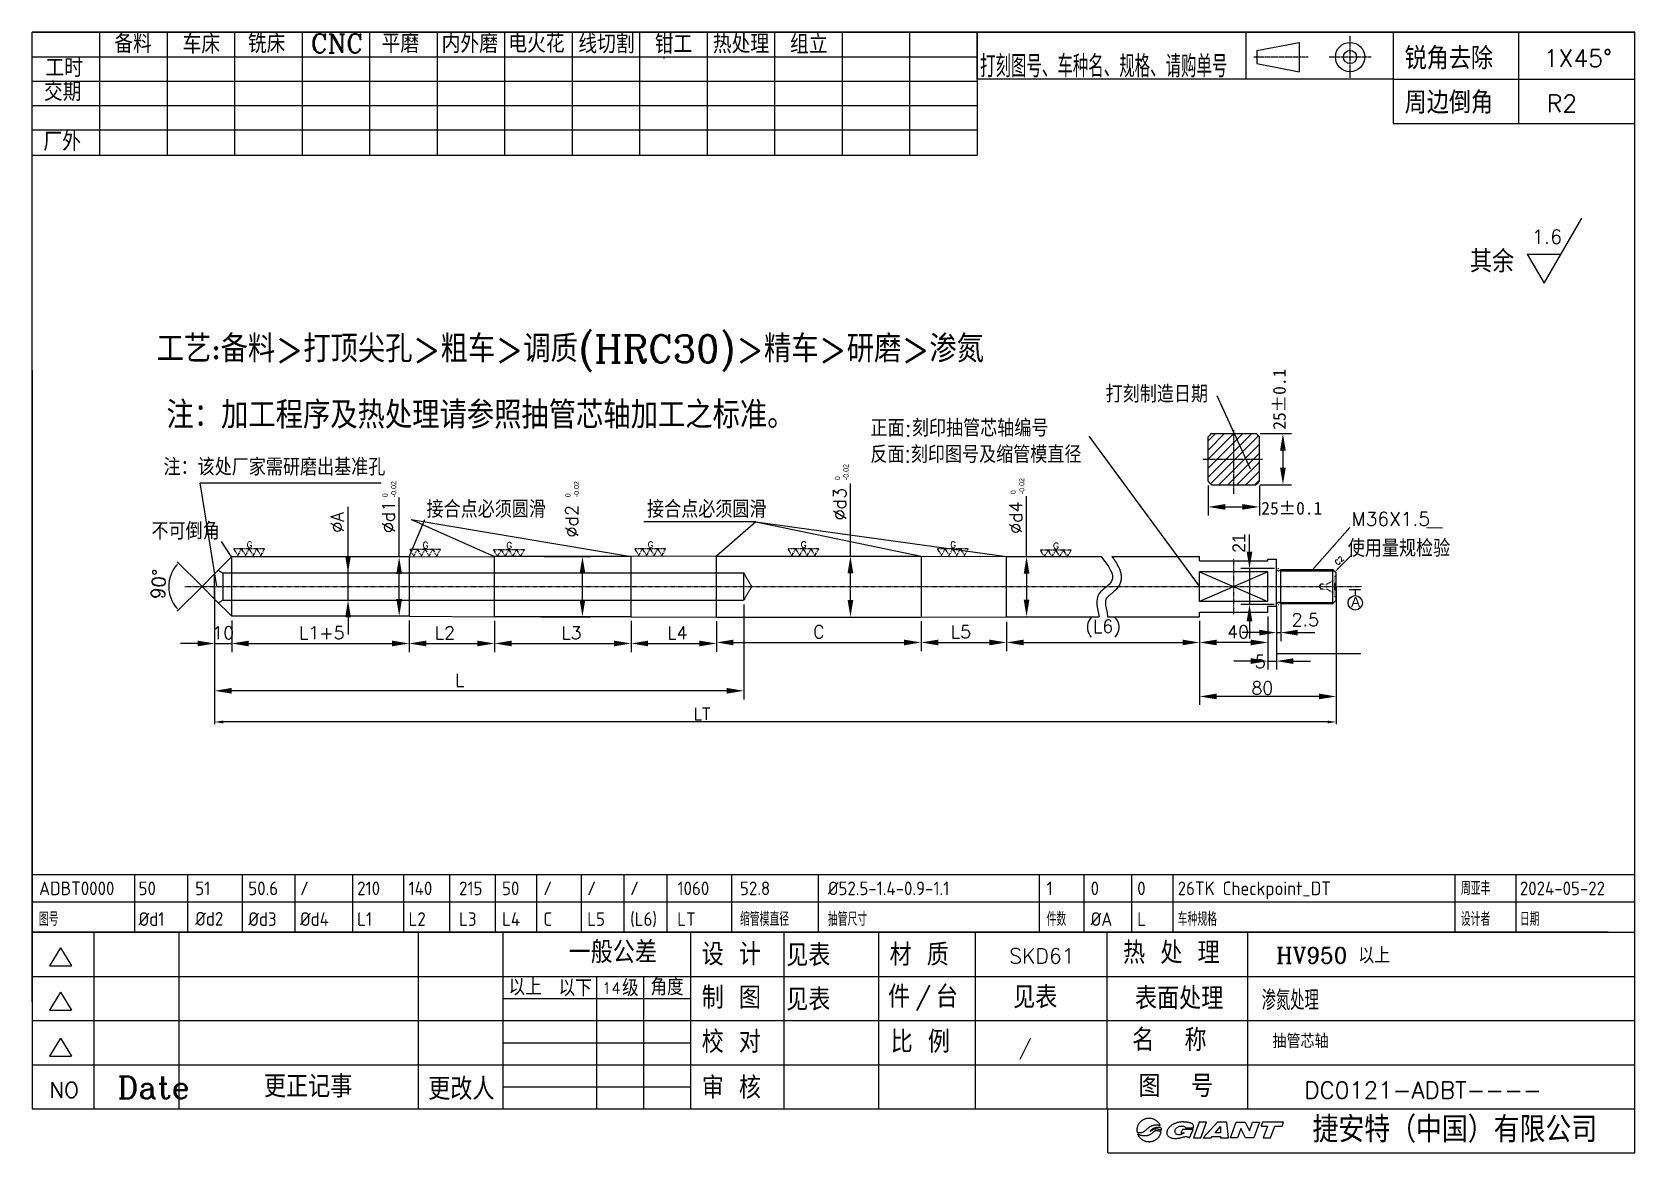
# Model space of a CAD drawing. Extents: x 47053 to 47992, y -1128 to -472.
import ezdxf
from ezdxf.enums import TextEntityAlignment as Align

# ---------------------------------------------------------------- set-up
doc = ezdxf.new("R2010")
doc.units = 0
doc.header["$MEASUREMENT"] = 0
for name, pattern in [('CENTER', [2, 1.25, -0.25, 0.25, -0.25]), ('HIDDEN', [0.375, 0.25, -0.125]), ('PHANTOM', [2.5, 1.25, -0.25, 0.25, -0.25, 0.25, -0.25])]:
    doc.linetypes.add(name, pattern=pattern)
doc.layers.get('0').update_dxf_attribs({"linetype": 'CONTINUOUS'})
doc.layers.get('DEFPOINTS').update_dxf_attribs({"linetype": 'CONTINUOUS'})
for name, color, linetype in [('CEN', 1, 'CENTER'), ('CON', 7, 'CONTINUOUS'), ('DAS', 5, 'HIDDEN'), ('DIM', 7, 'CONTINUOUS'), ('F', 7, 'CONTINUOUS'), ('TL', 7, 'CONTINUOUS'), ('TXT', 7, 'CONTINUOUS')]:
    doc.layers.add(name, color=color, linetype=linetype)
doc.layers.add('UTI', color=4, linetype='PHANTOM', plot=False)
doc.styles.add('2', font='simsun.ttc')
doc.styles.add('ACISOTS', font='isocp.shx', dxfattribs={"height": 1, "bigfont": 'gbcbig.shx'})
doc.styles.add('CHINA', font='c2', dxfattribs={"bigfont": 'china'})
doc.styles.add('H', font='IC-Romanc.shx', dxfattribs={"bigfont": 'hzfs.shx'})
doc.styles.add('HZ', font='complex.shx', dxfattribs={"bigfont": 'HZFS.SHX'})
doc.styles.add('ROMANS', font='romans.shx', dxfattribs={"bigfont": 'hzfs.shx'})
doc.styles.get("Standard").update_dxf_attribs({"font": 'txt.shx', "bigfont": 'hzfs.shx'})
doc.styles.add('USER1', font='simplex', dxfattribs={"bigfont": 'dayum'})
doc.dimstyles.new('ISO-25$0', dxfattribs={"dimtxt": 7, "dimasz": 5, "dimexe": 1.25, "dimexo": 0.625, "dimgap": 1.2, "dimtad": 1, "dimdec": 1, "dimzin": 1, "dimdsep": 46, "dimtxsty": 'STANDARD', "dimcen": 0, "dimadec": 1, "dimazin": 0, "dimtfac": 1, "dimtdec": 1, "dimtix": 1, "dimtofl": 0, "dimtmove": 1, "dimatfit": 3, "dimfxl": 1, "dimarcsym": 0})
doc.dimstyles.get("Standard").update_dxf_attribs({"dimtxt": 8, "dimasz": 1.5, "dimexe": 1, "dimexo": 0, "dimgap": 2, "dimtad": 1, "dimdec": 3, "dimrnd": 0.01, "dimdsep": 46, "dimtxsty": 'HZ', "dimcen": 0.09, "dimazin": 2, "dimtfac": 1, "dimtdec": 3, "dimtmove": 0, "dimatfit": 3, "dimfxl": 1, "dimtolj": 1, "dimarcsym": 0})
doc.dimstyles.new('STANDARD$0', dxfattribs={"dimscale": 2.5, "dimtxt": 3, "dimasz": 4, "dimexe": 2, "dimexo": 1, "dimgap": 1, "dimtad": 1, "dimdsep": 46, "dimtxsty": 'CHINA', "dimcen": 1, "dimazin": 2, "dimtfac": 1, "dimtmove": 1, "dimatfit": 3, "dimfxl": 1, "dimtolj": 1, "dimarcsym": 0})

msp = doc.modelspace()

# ---------------------------------------------------------------- texts
at = {"style": 'HZ'}
for p in [(47494.4079, -1018.9515), (47494.4079, -1044.8917)]:
    msp.add_text('见表', height=12.94106, dxfattribs=at).set_placement(p)
msp.add_attdef('见表', (47627.3792, -1043.5552), '1', height=12.9411, dxfattribs=at)
at = {"layer": 'DIM'}
for s, height, style, p in [('备料', 11.00464, 'HZ', (47100.7266, -483.7976)), ('车床', 11.00464, 'HZ', (47140.7481, -484.1582)), ('铣床', 11.00464, 'HZ', (47178.9637, -483.8283)), ('CNC', 11.00464, 'HZ', (47215.8088, -483.6889)), ('平磨', 11.00464, 'HZ', (47257.3596, -483.7289)), ('内外磨', 11.00464, 'HZ', (47292.5076, -483.7887)), ('电火花', 11.00464, 'HZ', (47331.5711, -483.6794)), ('线切割', 11.00464, 'HZ', (47372.609, -484.0397)), ('钳工', 11.00464, 'HZ', (47417.3595, -484.1432)), ('热处理', 11.00464, 'HZ', (47451.4044, -483.9992)), ('组立', 11.00464, 'HZ', (47496.6541, -484.2398)), ('锐角去除', 12.94106, 'HZ', (47856.7912, -493.3639)), ('工时', 11.00464, 'HZ', (47060.3495, -497.9335)), ('交期', 11.00464, 'HZ', (47059.5102, -511.924)), ('周边倒角', 12.94106, 'HZ', (47856.7912, -519.3323)), ('厂外', 11.00464, 'HZ', (47059.1663, -541.1761)), ('ADBT0000', 8, 'ACISOTS', (47056.6466, -977.2651)), ('50', 8, 'ACISOTS', (47114.9603, -977.2651)), ('51', 8, 'ACISOTS', (47148.1241, -977.2651)), ('50.6', 8, 'ACISOTS', (47179.2402, -977.2651)), ('/', 8, 'ACISOTS', (47209.5388, -977.2651)), ('210', 8, 'ACISOTS', (47243.0291, -977.2651)), ('140', 8, 'ACISOTS', (47273.1262, -977.2651)), ('215', 8, 'ACISOTS', (47302.7257, -977.2651)), ('50', 8, 'ACISOTS', (47327.9155, -977.2651)), ('/', 8, 'ACISOTS', (47352.0791, -977.2651)), ('/', 8, 'ACISOTS', (47377.8274, -977.2651)), ('/', 8, 'ACISOTS', (47402.9573, -977.2651)), ('1060', 8, 'ACISOTS', (47430.6815, -977.2651)), ('52.8', 8, 'ACISOTS', (47467.331, -977.2651)), ('%%C52.5-1.4-0.9-1.1', 8, 'ACISOTS', (47518.8288, -977.2651)), ('1', 8, 'ACISOTS', (47646.9665, -977.2651)), ('0', 8, 'ACISOTS', (47672.7804, -977.2651)), ('0', 8, 'ACISOTS', (47700.0919, -977.2651)), ('26TK Checkpoint_DT', 8, 'ACISOTS', (47723.7771, -977.2651)), ('周亚丰', 8, 'ACISOTS', (47889.7336, -977.2651)), ('2024-05-22', 8, 'ACISOTS', (47924.2822, -977.2651)), ('图号', 8, 'ACISOTS', (47056.5612, -995.2651)), ('%%Cd1', 8, 'ACISOTS', (47114.9603, -995.2651)), ('%%Cd2', 8, 'ACISOTS', (47148.1241, -995.0947)), ('%%Cd3', 8, 'ACISOTS', (47179.2402, -995.2651)), ('%%Cd4', 8, 'ACISOTS', (47209.5388, -995.2651)), ('L1', 8, 'ACISOTS', (47243.0291, -995.2651)), ('L2', 8, 'ACISOTS', (47273.1262, -995.2651)), ('L3', 8, 'ACISOTS', (47302.7257, -995.2651)), ('L4', 8, 'ACISOTS', (47327.9155, -995.2651)), ('C', 8, 'ACISOTS', (47352.0791, -995.2651)), ('L5', 8, 'ACISOTS', (47377.8274, -995.2651)), ('(L6)', 8, 'ACISOTS', (47402.9573, -995.2651)), ('LT', 8, 'ACISOTS', (47430.5499, -995.2651)), ('缩管模直径', 8, 'ACISOTS', (47467.331, -995.2651)), ('抽管尺寸', 8, 'ACISOTS', (47518.8288, -995.2651)), ('件数', 8, 'ACISOTS', (47646.9665, -995.2651)), ('%%CA', 8, 'ACISOTS', (47672.7804, -995.2651)), ('L', 8, 'ACISOTS', (47700.0919, -995.2651)), ('车种规格', 8, 'ACISOTS', (47723.7771, -995.2651)), ('设计者', 8, 'ACISOTS', (47889.6659, -995.2651)), ('日期', 8, 'ACISOTS', (47924.2822, -995.2651)), ('一般公差', 12.94106, 'HZ', (47366.9221, -1017.1473)), ('设 计', 12.94106, 'HZ', (47444.8829, -1018.4093)), ('材 质', 12.94106, 'HZ', (47554.9439, -1018.6045)), ('热 处 理', 12.94106, 'HZ', (47691.7941, -1017.4535)), ('HV950 以上', 9.35, 'HZ', (47781.5361, -1017.25)), ('以上', 9.70579, 'HZ', (47331.7448, -1035.9716)), ('以下', 9.70579, 'HZ', (47361.0826, -1036.4599)), ('14', 6.47053, 'USER1', (47386.4296, -1034.994)), ('级', 9.7058, 'HZ', (47398.2438, -1036.4599)), ('角度', 9.70579, 'HZ', (47414.8685, -1035.9716)), ('制 图', 12.94106, 'HZ', (47444.8829, -1043.8032)), ('件', 12.9411, 'HZ', (47554.0843, -1043.1741)), ('/', 9.7058, 'USER1', (47570.1705, -1041.5492)), ('台', 12.9411, 'HZ', (47582.1063, -1043.1741)), ('表面处理', 12.94106, 'HZ', (47698.7481, -1044.193)), ('渗氮处理', 11.628, 'ACISOTS', (47772.9863, -1044.6642)), ('校 对', 12.94106, 'HZ', (47444.8829, -1069.6855)), ('比 例', 12.94106, 'HZ', (47555.6111, -1069.6438)), ('名  称', 12.94106, 'HZ', (47697.0891, -1068.605)), ('抽管芯轴', 8.208, 'HZ', (47779.3652, -1066.9104)), ('NO', 9.05874, 'USER1', (47062.7596, -1095.9417)), ('Date', 12.94106, 'HZ', (47102.6471, -1096.3985)), ('更正记事', 12.94106, 'HZ', (47188.4157, -1095.796)), ('更改人', 12.94106, 'HZ', (47284.6648, -1097.2358)), ('审 核', 12.94106, 'HZ', (47444.8829, -1096.5444)), ('图  号', 12.94106, 'HZ', (47700.8581, -1095.5643)), ('捷安特（中国）有限公司', 15.164676, 'HZ', (47802.7697, -1122.1177))]:
    msp.add_text(s, height=height, dxfattribs=dict(at, style=style)).set_placement(p)
at = {"layer": 'DIM', "style": 'HZ', "width": 0.7}
msp.add_text('打刻图号、车种名、规格、请购单号', height=12.941055, dxfattribs=at).set_placement((47607.9957, -498.0754))
at = {"layer": 'DIM'}
for s, p in [('1X45%%d', (47938.3149, -491.9573)), ('R2', (47940.0334, -518.4676))]:
    msp.add_text(s, height=10.13148, dxfattribs=at).set_placement(p)
at = {"layer": 'DIM', "style": 'ROMANS'}
msp.add_text('C2', height=3, rotation=45, dxfattribs=at).set_placement((47817.6289, -784.1562))
at = {"layer": 'DIM', "insert": (47931.2738, -587.3867), "char_height": 8.28717, "width": 20.569742, "attachment_point": 1}
msp.add_mtext('1.6', dxfattribs=at)
at = {"layer": 'DIM'}
for s, insert, char_height, width, attachment_point, style in [('其余', (47895.0399, -599.4719), 12.94106, 30.64245, 1, 'HZ'), ('打刻制造日期', (47741.5603, -683.6791), 10, 62.982336, 6, 'H'), ('使用量规检验', (47823.4591, -769.0136), 10, 77.598766, 1, 'H'), ('A', (47825.3303, -802.4969), 6, 10.8, 1, 'H')]:
    msp.add_mtext(s, dxfattribs=dict(at, insert=insert, char_height=char_height, width=width, attachment_point=attachment_point, style=style))
for s, insert, char_height, attachment_point in [('正面:刻印抽管芯轴编号', (47648.0636, -708.6084), 10, 9), (' 注：该处厂家需研磨出基准孔', (47259.5227, -731.469), 10, 9), ('接合点必须圆滑', (47283.6352, -756.1868), 10, 7), ('接合点必须圆滑', (47412.8786, -756.1868), 10, 7), ('不可倒角', (47162.499, -769.0173), 10, 9), ('M{\\Ftxt,hzfs|c134;36}X1.5', (47825.7039, -760.7909), 8, 7)]:
    msp.add_mtext(s, dxfattribs=dict(at, insert=insert, char_height=char_height, attachment_point=attachment_point))
at = {"layer": 'DIM', "insert": (47543.7041, -714.0512), "char_height": 10, "attachment_point": 1, "style": 'H'}
msp.add_mtext('反面:刻印图号及缩管模直径', dxfattribs=at)
at = {"layer": 'DIM', "char_height": 3, "width": 23.99, "attachment_point": 1, "rotation": 90, "style": 'H'}
for insert in [(47522.9193, -734.0865), (47257.9053, -744.1033), (47365.0336, -744.1033), (47625.9227, -742.2967)]:
    msp.add_mtext('0\\P-0.02', dxfattribs=dict(at, insert=insert))
at = {"layer": 'DIM', "style": 'HZ'}
msp.add_attdef('/', (47630.5568, -1070.8726), '1:1', height=8.25, dxfattribs=at)
at = {"layer": 'TXT'}
for s, height, style, p in [('工艺:备料>打顶尖孔>粗车>调质(HRC30)>精车>研磨>渗氮', 16, 'HZ', (47125.4969, -665.088)), ('注：加工程序及热处理请参照抽管芯轴加工之标准。', 16, 'HZ', (47131.291, -703.8883)), ('SKD61', 8.7516, 'ROMANS', (47625.0576, -1017.249))]:
    msp.add_text(s, height=height, dxfattribs=dict(at, style=style)).set_placement(p)
msp.add_text('DC0121-ADBT----', height=9.9, dxfattribs=at).set_placement((47867.5948, -1091.5163), align=Align.MIDDLE)

# ---------------------------------------------------------------- blocks, each defined once
blk = doc.blocks.new('*D25')
at = {"layer": 'DEFPOINTS', "color": 0, "transparency": 16777216}
for p in [(47159.51, -796.45), (47816.63, -796.45), (47159.51, -875.78)]:
    blk.add_point(p, dxfattribs=at)
at = {"layer": 'DIM', "color": 0, "lineweight": -2, "transparency": 16777216}
for p, q in [((47159.51, -797.08), (47159.51, -877.03)), ((47816.63, -797.08), (47816.63, -877.03)), ((47811.63, -875.78), (47164.51, -875.78))]:
    blk.add_line(p, q, dxfattribs=at)
at = {"layer": 'DIM', "color": 0, "transparency": 16777216}
for points in [[(47164.51, -874.95), (47164.51, -876.62), (47159.51, -875.78)], [(47811.63, -876.62), (47811.63, -874.95), (47816.63, -875.78)]]:
    blk.add_solid(points, dxfattribs=at)
at = {"layer": 'DIM', "color": 0, "transparency": 16777216, "insert": (47444.98, -871.08), "char_height": 7, "attachment_point": 5}
blk.add_mtext('LT', dxfattribs=at)
blk = doc.blocks.new('*D24')
at = {"layer": 'DEFPOINTS', "color": 0, "transparency": 16777216}
for p in [(47741.63, -734.76), (47771.63, -734.76), (47771.63, -749.77)]:
    blk.add_point(p, dxfattribs=at)
at = {"layer": 'DIM', "color": 0, "lineweight": -2, "transparency": 16777216}
for p, q in [((47741.63, -737.26), (47741.63, -754.77)), ((47771.63, -737.26), (47771.63, -754.77)), ((47751.63, -749.77), (47761.63, -749.77))]:
    blk.add_line(p, q, dxfattribs=at)
at = {"layer": 'DIM', "color": 0, "transparency": 16777216}
for points in [[(47751.63, -748.1), (47751.63, -751.43), (47741.63, -749.77)], [(47761.63, -751.43), (47761.63, -748.1), (47771.63, -749.77)]]:
    blk.add_solid(points, dxfattribs=at)
at = {"layer": 'DIM', "color": 0, "transparency": 16777216, "insert": (47790.63, -750.6), "char_height": 7.5, "attachment_point": 5, "style": '2'}
blk.add_mtext('\\A1;25±0.1', dxfattribs=at)
blk = doc.blocks.new('*D23')
at = {"layer": 'DEFPOINTS', "color": 0, "transparency": 16777216}
for p in [(47769.63, -706.76), (47769.63, -736.76), (47785.45, -736.76)]:
    blk.add_point(p, dxfattribs=at)
at = {"layer": 'DIM', "color": 0, "lineweight": -2, "transparency": 16777216}
for p, q in [((47772.13, -706.76), (47790.45, -706.76)), ((47785.45, -716.76), (47785.45, -726.76)), ((47772.13, -736.76), (47790.45, -736.76))]:
    blk.add_line(p, q, dxfattribs=at)
at = {"layer": 'DIM', "color": 0, "transparency": 16777216}
for points in [[(47787.11, -716.76), (47783.78, -716.76), (47785.45, -706.76)], [(47783.78, -726.76), (47787.11, -726.76), (47785.45, -736.76)]]:
    blk.add_solid(points, dxfattribs=at)
at = {"layer": 'DIM', "color": 0, "transparency": 16777216, "insert": (47783.43, -686.67), "char_height": 7.5, "attachment_point": 5, "rotation": 90, "style": '2'}
blk.add_mtext('\\A1;25±0.1', dxfattribs=at)
blk = doc.blocks.new('*D22')
at = {"layer": 'DEFPOINTS', "color": 0, "transparency": 16777216}
for p in [(47783, -785.95), (47765.86, -806.86), (47782.91, -806.86)]:
    blk.add_point(p, dxfattribs=at)
at = {"layer": 'DIM', "color": 0, "lineweight": -2, "transparency": 16777216}
for p, q in [((47765.86, -775.95), (47765.86, -765.95)), ((47780.5, -785.95), (47760.86, -785.95)), ((47765.86, -785.95), (47765.86, -806.86)), ((47780.41, -806.86), (47760.86, -806.86)), ((47765.86, -816.86), (47765.86, -826.86))]:
    blk.add_line(p, q, dxfattribs=at)
at = {"layer": 'DIM', "color": 0, "transparency": 16777216}
for points in [[(47764.19, -775.95), (47767.53, -775.95), (47765.86, -785.95)], [(47767.53, -816.86), (47764.19, -816.86), (47765.86, -806.86)]]:
    blk.add_solid(points, dxfattribs=at)
at = {"layer": 'DIM', "color": 0, "transparency": 16777216, "insert": (47759.61, -770.95), "char_height": 7.5, "attachment_point": 5, "rotation": 90, "style": 'CHINA'}
blk.add_mtext('\\A1;21', dxfattribs=at)
blk = doc.blocks.new('*D21')
at = {"layer": 'DEFPOINTS', "color": 0, "transparency": 16777216}
for p in [(47816.63, -796.45), (47736.63, -814.1), (47736.63, -860.83)]:
    blk.add_point(p, dxfattribs=at)
at = {"layer": 'DIM', "color": 0, "lineweight": -2, "transparency": 16777216}
for p, q in [((47816.63, -798.95), (47816.63, -865.83)), ((47736.63, -816.6), (47736.63, -865.83)), ((47806.63, -860.83), (47746.63, -860.83))]:
    blk.add_line(p, q, dxfattribs=at)
at = {"layer": 'DIM', "color": 0, "transparency": 16777216}
for points in [[(47746.63, -859.16), (47746.63, -862.49), (47736.63, -860.83)], [(47806.63, -862.49), (47806.63, -859.16), (47816.63, -860.83)]]:
    blk.add_solid(points, dxfattribs=at)
at = {"layer": 'DIM', "color": 0, "transparency": 16777216, "insert": (47773.38, -855.87), "char_height": 7.5, "attachment_point": 5, "style": 'HZ'}
blk.add_mtext('\\A1;80', dxfattribs=at)
blk = doc.blocks.new('*D20')
at = {"layer": 'DEFPOINTS', "color": 0, "transparency": 16777216}
for p in [(47736.63, -814.1), (47776.63, -811.45), (47736.63, -829.2)]:
    blk.add_point(p, dxfattribs=at)
at = {"layer": 'DIM', "color": 0, "lineweight": -2, "transparency": 16777216}
for p, q in [((47736.63, -816.6), (47736.63, -834.2)), ((47776.63, -813.95), (47776.63, -834.2)), ((47766.63, -829.2), (47746.63, -829.2))]:
    blk.add_line(p, q, dxfattribs=at)
at = {"layer": 'DIM', "color": 0, "transparency": 16777216}
for points in [[(47746.63, -827.54), (47746.63, -830.87), (47736.63, -829.2)], [(47766.63, -830.87), (47766.63, -827.54), (47776.63, -829.2)]]:
    blk.add_solid(points, dxfattribs=at)
at = {"layer": 'DIM', "color": 0, "transparency": 16777216, "insert": (47759.14, -822.95), "char_height": 7.5, "attachment_point": 5, "style": 'HZ'}
blk.add_mtext('\\A1;40', dxfattribs=at)
blk = doc.blocks.new('*D19')
at = {"layer": 'DEFPOINTS', "color": 0, "transparency": 16777216}
for p in [(47784.13, -804.46), (47781.63, -807.85), (47784.13, -823.43)]:
    blk.add_point(p, dxfattribs=at)
at = {"layer": 'DIM', "color": 0, "lineweight": -2, "transparency": 16777216}
for p, q in [((47784.13, -806.96), (47784.13, -828.43)), ((47781.63, -810.35), (47781.63, -828.43)), ((47771.63, -823.43), (47761.63, -823.43)), ((47781.63, -823.43), (47784.13, -823.43)), ((47794.13, -823.43), (47804.13, -823.43))]:
    blk.add_line(p, q, dxfattribs=at)
at = {"layer": 'DIM', "color": 0, "transparency": 16777216}
for points in [[(47771.63, -825.09), (47771.63, -821.76), (47781.63, -823.43)], [(47794.13, -821.76), (47794.13, -825.09), (47784.13, -823.43)]]:
    blk.add_solid(points, dxfattribs=at)
at = {"layer": 'DIM', "color": 0, "transparency": 16777216, "insert": (47798.56, -815.88), "char_height": 7.5, "attachment_point": 5, "style": 'HZ'}
blk.add_mtext('\\A1;2.5', dxfattribs=at)
blk = doc.blocks.new('*D18')
at = {"layer": 'DEFPOINTS', "color": 0, "transparency": 16777216}
for p in [(47776.63, -811.45), (47781.63, -807.85), (47781.63, -840.11)]:
    blk.add_point(p, dxfattribs=at)
at = {"layer": 'DIM', "color": 0, "lineweight": -2, "transparency": 16777216}
for p, q in [((47776.63, -813.95), (47776.63, -845.11)), ((47781.63, -810.35), (47781.63, -845.11)), ((47766.63, -840.11), (47756.63, -840.11)), ((47776.63, -840.11), (47781.63, -840.11)), ((47791.63, -840.11), (47801.63, -840.11))]:
    blk.add_line(p, q, dxfattribs=at)
at = {"layer": 'DIM', "color": 0, "transparency": 16777216}
for points in [[(47766.63, -841.78), (47766.63, -838.44), (47776.63, -840.11)], [(47791.63, -838.44), (47791.63, -841.78), (47781.63, -840.11)]]:
    blk.add_solid(points, dxfattribs=at)
at = {"layer": 'DIM', "color": 0, "transparency": 16777216, "insert": (47772.13, -840.44), "char_height": 7.5, "attachment_point": 5, "style": 'HZ'}
blk.add_mtext('\\A1;5', dxfattribs=at)
blk = doc.blocks.new('DY00021A')
at = {"layer": 'UTI', "color": 7}
for points in [[(1.5, 2.6), (-1.5, 2.6), (0, 0)], [(4.5, 2.6), (1.5, 2.6), (3, 0)], [(7.5, 2.6), (4.5, 2.6), (6, 0)], [(10.5, 2.6), (7.5, 2.6), (9, 0)]]:
    blk.add_lwpolyline(points, close=True, dxfattribs=at)
at = {"layer": 'UTI'}
blk.add_text('G', height=2.5, dxfattribs=at).set_placement((4.61, 4.28), align=Align.MIDDLE)
blk = doc.blocks.new('*D17')
at = {"layer": 'DEFPOINTS', "color": 0, "transparency": 16777216}
for p in [(47623.52, -814.6), (47736.63, -814.6), (47736.63, -829.2)]:
    blk.add_point(p, dxfattribs=at)
at = {"layer": 'DIM', "color": 0, "lineweight": -2, "transparency": 16777216}
for p, q in [((47623.52, -817.1), (47623.52, -834.2)), ((47736.63, -817.1), (47736.63, -834.2)), ((47633.52, -829.2), (47726.63, -829.2))]:
    blk.add_line(p, q, dxfattribs=at)
at = {"layer": 'DIM', "color": 0, "transparency": 16777216}
for points in [[(47633.52, -827.54), (47633.52, -830.87), (47623.52, -829.2)], [(47726.63, -830.87), (47726.63, -827.54), (47736.63, -829.2)]]:
    blk.add_solid(points, dxfattribs=at)
at = {"layer": 'DIM', "color": 0, "transparency": 16777216, "insert": (47680.07, -821), "char_height": 7.5, "attachment_point": 5, "style": 'HZ'}
blk.add_mtext('\\A1;(L6)', dxfattribs=at)
blk = doc.blocks.new('*D16')
at = {"layer": 'DEFPOINTS', "color": 0, "transparency": 16777216}
for p in [(47453.52, -814.3), (47573.51, -814.3), (47573.51, -829.2)]:
    blk.add_point(p, dxfattribs=at)
at = {"layer": 'DIM', "color": 0, "lineweight": -2, "transparency": 16777216}
for p, q in [((47453.52, -816.8), (47453.52, -834.2)), ((47573.51, -816.8), (47573.51, -834.2)), ((47463.52, -829.2), (47563.51, -829.2))]:
    blk.add_line(p, q, dxfattribs=at)
at = {"layer": 'DIM', "color": 0, "transparency": 16777216}
for points in [[(47463.52, -827.54), (47463.52, -830.87), (47453.52, -829.2)], [(47563.51, -830.87), (47563.51, -827.54), (47573.51, -829.2)]]:
    blk.add_solid(points, dxfattribs=at)
at = {"layer": 'DIM', "color": 0, "transparency": 16777216, "insert": (47513.51, -822.95), "char_height": 7.5, "attachment_point": 5, "style": 'HZ'}
blk.add_mtext('\\A1;C', dxfattribs=at)
blk = doc.blocks.new('*D15')
at = {"layer": 'DEFPOINTS', "color": 0, "transparency": 16777216}
for p in [(47403.52, -814.1), (47453.52, -814.3), (47453.52, -829.78)]:
    blk.add_point(p, dxfattribs=at)
at = {"layer": 'DIM', "color": 0, "lineweight": -2, "transparency": 16777216}
for p, q in [((47403.52, -816.6), (47403.52, -834.78)), ((47453.52, -816.8), (47453.52, -834.78)), ((47413.52, -829.78), (47443.52, -829.78))]:
    blk.add_line(p, q, dxfattribs=at)
at = {"layer": 'DIM', "color": 0, "transparency": 16777216}
for points in [[(47413.52, -828.12), (47413.52, -831.45), (47403.52, -829.78)], [(47443.52, -831.45), (47443.52, -828.12), (47453.52, -829.78)]]:
    blk.add_solid(points, dxfattribs=at)
at = {"layer": 'DIM', "color": 0, "transparency": 16777216, "insert": (47430.63, -823.53), "char_height": 7.5, "attachment_point": 5, "style": 'HZ'}
blk.add_mtext('\\A1;L4', dxfattribs=at)
blk = doc.blocks.new('*D14')
at = {"layer": 'DEFPOINTS', "color": 0, "transparency": 16777216}
for p in [(47273.52, -813.8), (47323.52, -814.1), (47323.52, -829.79)]:
    blk.add_point(p, dxfattribs=at)
at = {"layer": 'DIM', "color": 0, "lineweight": -2, "transparency": 16777216}
for p, q in [((47273.52, -816.3), (47273.52, -834.79)), ((47323.52, -816.6), (47323.52, -834.79)), ((47283.52, -829.79), (47313.52, -829.79))]:
    blk.add_line(p, q, dxfattribs=at)
at = {"layer": 'DIM', "color": 0, "transparency": 16777216}
for points in [[(47283.52, -828.12), (47283.52, -831.45), (47273.52, -829.79)], [(47313.52, -831.45), (47313.52, -828.12), (47323.52, -829.79)]]:
    blk.add_solid(points, dxfattribs=at)
at = {"layer": 'DIM', "color": 0, "transparency": 16777216, "insert": (47294.44, -823.54), "char_height": 7.5, "attachment_point": 5, "style": 'HZ'}
blk.add_mtext('\\A1;L2', dxfattribs=at)
blk = doc.blocks.new('*D13')
at = {"layer": 'DEFPOINTS', "color": 0, "transparency": 16777216}
for p in [(47169.47, -779.11), (47159.51, -789.07), (47133.32, -801.48), (47159.51, -803.8), (47169.51, -813.8)]:
    blk.add_point(p, dxfattribs=at)
at = {"layer": 'DIM', "color": 0, "lineweight": -2, "transparency": 16777216}
for q in [(47137.65, -781.94), (47137.65, -810.93)]:
    blk.add_line((47152.15, -796.43), q, dxfattribs=at)
blk.add_arc((47152.15, -796.43), 19.5, 139.40945, 220.59055, dxfattribs=at)
at = {"layer": 'DIM', "color": 0, "transparency": 16777216}
for points in [[(47137.53, -783.92), (47137.16, -783.58), (47138.36, -782.65)], [(47137.16, -809.29), (47137.53, -808.95), (47138.36, -810.22)]]:
    blk.add_solid(points, dxfattribs=at)
at = {"layer": 'DIM', "color": 0, "transparency": 16777216, "insert": (47126.69, -795.03), "char_height": 8, "attachment_point": 5, "rotation": 86.84638, "style": 'HZ'}
blk.add_mtext('\\A1;90%%d', dxfattribs=at)
blk = doc.blocks.new('_DotSmall')
at = {"color": 0, "linetype": 'ByBlock', "const_width": 0.5}
blk.add_lwpolyline([(-0.0625, 0, 1), (0.0625, 0, 1)], format="xyb", close=True, dxfattribs=at)
blk = doc.blocks.new('*D12')
at = {"layer": 'DEFPOINTS', "color": 0, "transparency": 16777216}
for p in [(47159.51, -803.8), (47169.51, -813.8), (47169.51, -829.8)]:
    blk.add_point(p, dxfattribs=at)
at = {"layer": 'DIM', "color": 0, "lineweight": -2, "transparency": 16777216}
for p, q in [((47159.51, -806.3), (47159.51, -834.8)), ((47169.51, -816.3), (47169.51, -834.8)), ((47149.51, -829.8), (47139.51, -829.8)), ((47159.51, -829.8), (47169.51, -829.8)), ((47179.51, -829.8), (47189.51, -829.8))]:
    blk.add_line(p, q, dxfattribs=at)
at = {"layer": 'DIM', "color": 0, "transparency": 16777216}
for points in [[(47149.51, -831.47), (47149.51, -828.13), (47159.51, -829.8)], [(47179.51, -828.13), (47179.51, -831.47), (47169.51, -829.8)]]:
    blk.add_solid(points, dxfattribs=at)
at = {"layer": 'DIM', "color": 0, "transparency": 16777216, "insert": (47164.51, -823.55), "char_height": 7.5, "attachment_point": 5, "style": 'HZ'}
blk.add_mtext('\\A1;10', dxfattribs=at)
blk = doc.blocks.new('*D11')
at = {"layer": 'DEFPOINTS', "color": 0, "transparency": 16777216}
for p in [(47169.51, -813.8), (47273.52, -813.8), (47273.52, -829.79)]:
    blk.add_point(p, dxfattribs=at)
at = {"layer": 'DIM', "color": 0, "lineweight": -2, "transparency": 16777216}
for p, q in [((47169.51, -816.3), (47169.51, -834.79)), ((47273.52, -816.3), (47273.52, -834.79)), ((47179.51, -829.79), (47263.52, -829.79))]:
    blk.add_line(p, q, dxfattribs=at)
at = {"layer": 'DIM', "color": 0, "transparency": 16777216}
for points in [[(47179.51, -828.12), (47179.51, -831.45), (47169.51, -829.79)], [(47263.52, -831.45), (47263.52, -828.12), (47273.52, -829.79)]]:
    blk.add_solid(points, dxfattribs=at)
at = {"layer": 'DIM', "color": 0, "transparency": 16777216, "insert": (47222.3, -823.54), "char_height": 7.5, "attachment_point": 5, "style": 'HZ'}
blk.add_mtext('\\A1;L1+5', dxfattribs=at)
blk = doc.blocks.new('*D10')
at = {"layer": 'DEFPOINTS', "color": 0, "transparency": 16777216}
for p in [(47323.52, -814.1), (47403.52, -814.1), (47403.52, -829.79)]:
    blk.add_point(p, dxfattribs=at)
at = {"layer": 'DIM', "color": 0, "lineweight": -2, "transparency": 16777216}
for p, q in [((47323.52, -816.6), (47323.52, -834.79)), ((47403.52, -816.6), (47403.52, -834.79)), ((47333.52, -829.79), (47393.52, -829.79))]:
    blk.add_line(p, q, dxfattribs=at)
at = {"layer": 'DIM', "color": 0, "transparency": 16777216}
for points in [[(47333.52, -828.12), (47333.52, -831.45), (47323.52, -829.79)], [(47393.52, -831.45), (47393.52, -828.12), (47403.52, -829.79)]]:
    blk.add_solid(points, dxfattribs=at)
at = {"layer": 'DIM', "color": 0, "transparency": 16777216, "insert": (47368.55, -823.54), "char_height": 7.5, "attachment_point": 5, "style": 'HZ'}
blk.add_mtext('\\A1;L3', dxfattribs=at)
blk = doc.blocks.new('*D9')
at = {"layer": 'DEFPOINTS', "color": 0, "transparency": 16777216}
for p in [(47159.51, -796.45), (47469.51, -804.47), (47159.51, -857.52)]:
    blk.add_point(p, dxfattribs=at)
at = {"layer": 'DIM', "color": 0, "lineweight": -2, "transparency": 16777216}
for p, q in [((47159.51, -798.95), (47159.51, -862.52)), ((47469.51, -806.97), (47469.51, -862.52)), ((47459.51, -857.52), (47169.51, -857.52))]:
    blk.add_line(p, q, dxfattribs=at)
at = {"layer": 'DIM', "color": 0, "transparency": 16777216}
for points in [[(47169.51, -855.85), (47169.51, -859.18), (47159.51, -857.52)], [(47459.51, -859.18), (47459.51, -855.85), (47469.51, -857.52)]]:
    blk.add_solid(points, dxfattribs=at)
at = {"layer": 'DIM', "color": 0, "transparency": 16777216, "insert": (47303.05, -851.27), "char_height": 7.5, "attachment_point": 5, "style": 'HZ'}
blk.add_mtext('\\A1;L', dxfattribs=at)
blk = doc.blocks.new('*D8')
at = {"layer": 'DEFPOINTS', "color": 0, "transparency": 16777216}
for p in [(47573.51, -814.3), (47623.52, -814.6), (47623.52, -829.2)]:
    blk.add_point(p, dxfattribs=at)
at = {"layer": 'DIM', "color": 0, "lineweight": -2, "transparency": 16777216}
for p, q in [((47573.51, -816.8), (47573.51, -834.2)), ((47623.52, -817.1), (47623.52, -834.2)), ((47583.51, -829.2), (47613.52, -829.2))]:
    blk.add_line(p, q, dxfattribs=at)
at = {"layer": 'DIM', "color": 0, "transparency": 16777216}
for points in [[(47583.51, -827.54), (47583.51, -830.87), (47573.51, -829.2)], [(47613.52, -830.87), (47613.52, -827.54), (47623.52, -829.2)]]:
    blk.add_solid(points, dxfattribs=at)
at = {"layer": 'DIM', "color": 0, "transparency": 16777216, "insert": (47596.78, -822.95), "char_height": 7.5, "attachment_point": 5, "style": 'HZ'}
blk.add_mtext('\\A1;L5', dxfattribs=at)
blk = doc.blocks.new('*D7')
at = {"layer": 'DEFPOINTS', "color": 0, "transparency": 16777216}
for p in [(47521.48, -778.6), (47532.04, -778.6), (47523.35, -814.3)]:
    blk.add_point(p, dxfattribs=at)
at = {"layer": 'DIM', "color": 0, "lineweight": -2, "transparency": 16777216}
for p, q in [((47532.04, -778.6), (47532.04, -735.99)), ((47523.98, -778.6), (47537.04, -778.6)), ((47532.04, -804.3), (47532.04, -788.6)), ((47525.85, -814.3), (47537.04, -814.3))]:
    blk.add_line(p, q, dxfattribs=at)
at = {"layer": 'DIM', "color": 0, "transparency": 16777216}
for points in [[(47533.71, -788.6), (47530.37, -788.6), (47532.04, -778.6)], [(47530.37, -804.3), (47533.71, -804.3), (47532.04, -814.3)]]:
    blk.add_solid(points, dxfattribs=at)
at = {"layer": 'DIM', "color": 0, "transparency": 16777216, "insert": (47525.79, -748.13), "char_height": 7.5, "attachment_point": 5, "rotation": 90, "style": 'HZ'}
blk.add_mtext('\\A1;%%cd3', dxfattribs=at)
blk = doc.blocks.new('*D6')
at = {"layer": 'DEFPOINTS', "color": 0, "transparency": 16777216}
for p in [(47633.84, -778.8), (47631.82, -814.1), (47635.24, -814.1)]:
    blk.add_point(p, dxfattribs=at)
at = {"layer": 'DIM', "color": 0, "lineweight": -2, "transparency": 16777216}
for p, q in [((47635.24, -778.8), (47635.24, -743.54)), ((47636.34, -778.8), (47640.24, -778.8)), ((47635.24, -788.8), (47635.24, -804.1)), ((47634.32, -814.1), (47640.24, -814.1))]:
    blk.add_line(p, q, dxfattribs=at)
at = {"layer": 'DIM', "color": 0, "transparency": 16777216}
for points in [[(47636.91, -788.8), (47633.58, -788.8), (47635.24, -778.8)], [(47633.58, -804.1), (47636.91, -804.1), (47635.24, -814.1)]]:
    blk.add_solid(points, dxfattribs=at)
at = {"layer": 'DIM', "color": 0, "transparency": 16777216, "insert": (47628.99, -756.02), "char_height": 7.5, "attachment_point": 5, "rotation": 90, "style": 'HZ'}
blk.add_mtext('\\A1;%%cd4', dxfattribs=at)
blk = doc.blocks.new('*D5')
at = {"layer": 'DEFPOINTS', "color": 0, "transparency": 16777216}
for p in [(47267.64, -779.1), (47274.13, -779.1), (47273.05, -813.8)]:
    blk.add_point(p, dxfattribs=at)
at = {"layer": 'DIM', "color": 0, "lineweight": -2, "transparency": 16777216}
for p, q in [((47267.64, -779.1), (47267.64, -744.33)), ((47271.63, -779.1), (47262.64, -779.1)), ((47267.64, -803.8), (47267.64, -789.1)), ((47270.55, -813.8), (47262.64, -813.8))]:
    blk.add_line(p, q, dxfattribs=at)
at = {"layer": 'DIM', "color": 0, "transparency": 16777216}
for points in [[(47269.31, -789.1), (47265.98, -789.1), (47267.64, -779.1)], [(47265.98, -803.8), (47269.31, -803.8), (47267.64, -813.8)]]:
    blk.add_solid(points, dxfattribs=at)
at = {"layer": 'DIM', "color": 0, "transparency": 16777216, "insert": (47261.39, -755.57), "char_height": 7.5, "attachment_point": 5, "rotation": 90, "style": 'HZ'}
blk.add_mtext('\\A1;%%Cd1', dxfattribs=at)
blk = doc.blocks.new('*D4')
at = {"layer": 'DEFPOINTS', "color": 0, "transparency": 16777216}
for p in [(47235.75, -788.47), (47237.67, -788.47), (47235.75, -804.47)]:
    blk.add_point(p, dxfattribs=at)
at = {"layer": 'DIM', "color": 0, "lineweight": -2, "transparency": 16777216}
for p, q in [((47237.67, -788.47), (47237.67, -749.65)), ((47237.67, -778.47), (47237.67, -768.47)), ((47237.67, -804.47), (47237.67, -788.47)), ((47238.25, -788.47), (47242.67, -788.47)), ((47238.25, -804.47), (47242.67, -804.47)), ((47237.67, -814.47), (47237.67, -824.47))]:
    blk.add_line(p, q, dxfattribs=at)
at = {"layer": 'DIM', "color": 0, "transparency": 16777216}
for points in [[(47236.01, -778.47), (47239.34, -778.47), (47237.67, -788.47)], [(47239.34, -814.47), (47236.01, -814.47), (47237.67, -804.47)]]:
    blk.add_solid(points, dxfattribs=at)
at = {"layer": 'DIM', "color": 0, "transparency": 16777216, "insert": (47231.42, -758.75), "char_height": 7.5, "attachment_point": 5, "rotation": 90, "style": 'HZ'}
blk.add_mtext('\\A1;%%CA', dxfattribs=at)
blk = doc.blocks.new('*D3')
at = {"layer": 'DEFPOINTS', "color": 0, "transparency": 16777216}
for p in [(47350.14, -778.8), (47375.03, -778.8), (47348.11, -814.1)]:
    blk.add_point(p, dxfattribs=at)
at = {"layer": 'DIM', "color": 0, "lineweight": -2, "transparency": 16777216}
for p, q in [((47352.64, -778.8), (47380.03, -778.8)), ((47375.03, -804.1), (47375.03, -788.8)), ((47350.61, -814.1), (47380.03, -814.1))]:
    blk.add_line(p, q, dxfattribs=at)
at = {"layer": 'DIM', "color": 0, "transparency": 16777216}
for points in [[(47376.7, -788.8), (47373.36, -788.8), (47375.03, -778.8)], [(47373.36, -804.1), (47376.7, -804.1), (47375.03, -814.1)]]:
    blk.add_solid(points, dxfattribs=at)
at = {"layer": 'DIM', "color": 0, "transparency": 16777216, "insert": (47368.78, -758.14), "char_height": 7.5, "attachment_point": 5, "rotation": 90, "style": 'HZ'}
blk.add_mtext('\\A1;%%Cd2', dxfattribs=at)
blk = doc.blocks.new('GIANT')
for p, q in [((231.51, 30.36), (231.43, 30.28)), ((231.59, 30.43), (231.51, 30.36)), ((231.68, 30.5), (231.59, 30.43)), ((231.77, 30.56), (231.68, 30.5)), ((231.87, 30.62), (231.77, 30.56)), ((231.97, 30.68), (231.87, 30.62)), ((232.07, 30.73), (231.97, 30.68)), ((232.17, 30.77), (232.07, 30.73)), ((232.27, 30.81), (232.17, 30.77)), ((232.38, 30.85), (232.27, 30.81)), ((232.49, 30.88), (232.38, 30.85)), ((232.6, 30.91), (232.49, 30.88)), ((232.72, 30.93), (232.6, 30.91)), ((232.83, 30.94), (232.72, 30.93)), ((232.95, 30.95), (232.83, 30.94)), ((233.07, 30.96), (232.95, 30.95)), ((233.18, 30.95), (233.07, 30.96)), ((233.3, 30.95), (233.18, 30.95)), ((233.42, 30.93), (233.3, 30.95)), ((233.53, 30.91), (233.42, 30.93)), ((233.65, 30.89), (233.53, 30.91)), ((233.76, 30.86), (233.65, 30.89)), ((233.87, 30.82), (233.76, 30.86)), ((233.98, 30.78), (233.87, 30.82)), ((234.09, 30.74), (233.98, 30.78)), ((234.19, 30.68), (234.09, 30.74)), ((234.29, 30.63), (234.19, 30.68)), ((234.39, 30.57), (234.29, 30.63)), ((234.49, 30.5), (234.39, 30.57)), ((234.58, 30.43), (234.49, 30.5)), ((234.67, 30.35), (234.58, 30.43)), ((234.75, 30.27), (234.67, 30.35)), ((230.79, 28.9), (230.78, 28.78)), ((230.78, 28.78), (230.78, 28.67)), ((230.78, 28.67), (230.79, 28.56)), ((230.8, 29.01), (230.79, 28.9)), ((230.79, 28.56), (230.8, 28.45)), ((230.82, 29.12), (230.8, 29.01)), ((230.8, 28.45), (230.82, 28.34)), ((230.84, 29.23), (230.82, 29.12)), ((230.82, 28.34), (230.9, 28.32)), ((230.87, 29.33), (230.84, 29.23)), ((230.9, 29.44), (230.87, 29.33)), ((230.94, 29.55), (230.9, 29.44)), ((230.9, 28.32), (230.98, 28.31)), ((231.01, 27.94), (230.93, 27.97)), ((230.93, 27.97), (230.97, 27.88)), ((230.98, 29.65), (230.94, 29.55)), ((230.97, 27.88), (231.01, 27.79)), ((231.03, 29.75), (230.98, 29.65)), ((230.98, 28.31), (231.07, 28.3)), ((231.08, 27.91), (231.01, 27.94)), ((231.01, 27.79), (231.06, 27.7)), ((231.09, 29.84), (231.03, 29.75)), ((231.06, 27.7), (231.11, 27.61)), ((231.07, 28.3), (231.15, 28.29)), ((231.15, 27.88), (231.08, 27.91)), ((231.15, 29.94), (231.09, 29.84)), ((231.11, 27.61), (231.17, 27.53)), ((231.21, 30.03), (231.15, 29.94)), ((231.15, 28.29), (231.23, 28.28)), ((231.23, 27.85), (231.15, 27.88)), ((231.17, 27.53), (231.23, 27.45)), ((231.28, 30.12), (231.21, 30.03)), ((231.23, 28.28), (231.31, 28.28)), ((231.3, 27.81), (231.23, 27.85)), ((231.23, 27.45), (231.29, 27.37)), ((231.35, 30.2), (231.28, 30.12)), ((231.29, 27.37), (231.36, 27.29)), ((231.38, 27.79), (231.3, 27.81)), ((231.31, 28.28), (231.39, 28.28)), ((231.43, 30.28), (231.35, 30.2)), ((231.46, 27.76), (231.38, 27.79)), ((231.39, 28.28), (231.48, 28.28)), ((231.53, 27.73), (231.46, 27.76)), ((231.48, 28.28), (231.56, 28.28)), ((231.61, 27.71), (231.53, 27.73)), ((231.56, 28.28), (231.64, 28.29)), ((231.69, 27.69), (231.61, 27.71)), ((231.64, 28.29), (231.72, 28.31)), ((231.77, 27.67), (231.69, 27.69)), ((231.72, 28.31), (231.8, 28.32)), ((231.85, 27.66), (231.77, 27.67)), ((231.8, 28.32), (231.88, 28.35)), ((231.93, 27.65), (231.85, 27.66)), ((231.88, 28.35), (231.96, 28.37)), ((232.01, 27.64), (231.93, 27.65)), ((231.96, 28.37), (232.03, 28.41)), ((232.09, 27.63), (232.01, 27.64)), ((232.03, 28.41), (232.11, 28.44)), ((232.18, 27.63), (232.09, 27.63)), ((232.11, 28.44), (232.18, 28.49)), ((232.18, 28.49), (232.25, 28.53)), ((232.26, 27.62), (232.18, 27.63)), ((232.25, 28.53), (232.31, 28.58)), ((232.34, 27.62), (232.26, 27.62)), ((232.31, 28.58), (232.37, 28.63)), ((232.42, 27.63), (232.34, 27.62)), ((232.37, 28.63), (232.44, 28.69)), ((232.5, 27.64), (232.42, 27.63)), ((232.44, 28.69), (232.5, 28.74)), ((232.5, 28.74), (232.56, 28.8)), ((232.58, 27.64), (232.5, 27.64)), ((232.56, 28.8), (232.62, 28.86)), ((232.66, 27.66), (232.58, 27.64)), ((232.62, 28.86), (232.68, 28.91)), ((232.74, 27.67), (232.66, 27.66)), ((232.68, 28.91), (232.74, 28.97)), ((232.74, 28.97), (232.8, 29.03)), ((232.82, 27.69), (232.74, 27.67)), ((232.8, 29.03), (232.86, 29.08)), ((232.9, 27.72), (232.82, 27.69)), ((232.86, 29.08), (232.92, 29.13)), ((232.98, 27.74), (232.9, 27.72)), ((232.92, 29.13), (232.98, 29.19)), ((232.98, 29.19), (233.05, 29.24)), ((233.05, 27.77), (232.98, 27.74)), ((233.05, 29.24), (233.11, 29.29)), ((233.13, 27.8), (233.05, 27.77)), ((233.11, 29.29), (233.18, 29.33)), ((233.2, 27.84), (233.13, 27.8)), ((233.18, 29.33), (233.25, 29.38)), ((233.27, 27.88), (233.2, 27.84)), ((233.25, 29.38), (233.32, 29.42)), ((233.34, 27.92), (233.27, 27.88)), ((233.28, 28.48), (233.35, 28.58)), ((233.38, 28.54), (233.28, 28.48)), ((233.32, 29.42), (233.39, 29.46)), ((233.41, 27.97), (233.34, 27.92)), ((233.35, 28.58), (233.43, 28.68)), ((233.48, 28.6), (233.38, 28.54)), ((233.39, 29.46), (233.46, 29.5)), ((233.47, 28.01), (233.41, 27.97)), ((233.43, 28.68), (233.51, 28.77)), ((233.46, 29.5), (233.54, 29.54)), ((233.54, 28.06), (233.47, 28.01)), ((233.59, 28.66), (233.48, 28.6)), ((233.51, 28.77), (233.61, 28.86)), ((233.54, 29.54), (233.61, 29.57)), ((233.6, 28.12), (233.54, 28.06)), ((233.69, 28.72), (233.59, 28.66)), ((233.66, 28.17), (233.6, 28.12)), ((233.61, 29.57), (233.69, 29.6)), ((233.61, 28.86), (233.7, 28.93)), ((233.72, 28.22), (233.66, 28.17)), ((233.69, 29.6), (233.77, 29.63)), ((233.8, 28.77), (233.69, 28.72)), ((233.7, 28.93), (233.8, 29.01)), ((233.78, 28.28), (233.72, 28.22)), ((233.77, 29.63), (233.84, 29.66)), ((233.85, 28.33), (233.78, 28.28)), ((233.8, 29.01), (233.91, 29.07)), ((233.91, 28.82), (233.8, 28.77)), ((233.84, 29.66), (233.92, 29.68)), ((233.91, 28.38), (233.85, 28.33)), ((233.91, 29.07), (234.02, 29.13)), ((234.02, 28.86), (233.91, 28.82)), ((233.97, 28.43), (233.91, 28.38)), ((233.92, 29.68), (234, 29.7)), ((234.04, 28.48), (233.97, 28.43)), ((234, 29.7), (234.08, 29.72)), ((234.02, 29.13), (234.13, 29.18)), ((234.13, 28.9), (234.02, 28.86)), ((234.11, 28.52), (234.04, 28.48)), ((234.08, 29.72), (234.16, 29.73)), ((234.18, 28.56), (234.11, 28.52)), ((234.13, 29.18), (234.25, 29.22)), ((234.25, 28.92), (234.13, 28.9)), ((234.16, 29.73), (234.25, 29.74)), ((234.26, 28.58), (234.18, 28.56)), ((234.25, 29.74), (234.33, 29.75)), ((234.25, 29.22), (234.37, 29.25)), ((234.37, 28.94), (234.25, 28.92)), ((234.34, 28.61), (234.26, 28.58)), ((234.33, 29.75), (234.41, 29.75)), ((234.42, 28.62), (234.34, 28.61)), ((234.37, 29.25), (234.49, 29.28)), ((234.49, 28.95), (234.37, 28.94)), ((234.41, 29.75), (234.49, 29.75)), ((234.5, 28.62), (234.42, 28.62)), ((234.49, 29.75), (234.58, 29.75)), ((234.49, 29.28), (234.62, 29.3)), ((234.61, 28.94), (234.49, 28.95)), ((234.58, 28.62), (234.5, 28.62)), ((234.58, 29.75), (234.66, 29.74)), ((234.66, 28.62), (234.58, 28.62)), ((234.72, 28.93), (234.61, 28.94)), ((234.62, 29.3), (234.74, 29.31)), ((234.66, 29.74), (234.74, 29.73)), ((234.74, 28.61), (234.66, 28.62)), ((234.84, 28.91), (234.72, 28.93)), ((234.74, 29.73), (234.82, 29.72)), ((234.74, 29.31), (234.86, 29.31)), ((234.82, 28.59), (234.74, 28.61)), ((234.83, 30.18), (234.75, 30.27)), ((234.78, 27.26), (234.85, 27.33)), ((234.82, 29.72), (234.9, 29.7)), ((234.9, 28.57), (234.82, 28.59)), ((234.91, 30.1), (234.83, 30.18)), ((234.96, 28.88), (234.84, 28.91)), ((234.85, 27.33), (234.91, 27.41)), ((234.86, 29.31), (234.99, 29.3)), ((234.9, 29.7), (234.98, 29.68)), ((234.98, 28.55), (234.9, 28.57)), ((234.98, 30), (234.91, 30.1)), ((234.91, 27.41), (234.97, 27.49)), ((235.07, 28.84), (234.96, 28.88)), ((234.97, 27.49), (235.03, 27.57)), ((235.05, 29.91), (234.98, 30)), ((234.98, 29.68), (235.06, 29.65)), ((235.06, 28.53), (234.98, 28.55)), ((234.99, 29.3), (235.11, 29.28)), ((235.03, 27.57), (235.08, 27.66)), ((235.11, 29.81), (235.05, 29.91)), ((235.06, 29.65), (235.13, 29.63)), ((235.13, 28.5), (235.06, 28.53)), ((235.18, 28.8), (235.07, 28.84)), ((235.08, 27.66), (235.13, 27.74)), ((235.16, 29.7), (235.11, 29.81)), ((235.11, 29.28), (235.23, 29.24)), ((235.13, 29.63), (235.21, 29.6)), ((235.21, 28.47), (235.13, 28.5)), ((235.13, 27.74), (235.18, 27.83)), ((235.21, 29.6), (235.16, 29.7)), ((235.29, 28.74), (235.18, 28.8)), ((235.18, 27.83), (235.22, 27.93)), ((235.28, 28.44), (235.21, 28.47)), ((235.22, 27.93), (235.26, 28.02)), ((235.23, 29.24), (235.34, 29.19)), ((235.26, 28.02), (235.29, 28.12)), ((235.36, 28.41), (235.28, 28.44)), ((235.39, 28.67), (235.29, 28.74)), ((235.29, 28.12), (235.32, 28.21)), ((235.32, 28.21), (235.34, 28.31)), ((235.34, 29.19), (235.36, 29.09)), ((235.34, 28.31), (235.36, 28.41)), ((235.36, 29.09), (235.37, 28.98)), ((235.37, 28.98), (235.38, 28.88)), ((235.38, 28.88), (235.39, 28.78)), ((235.39, 28.78), (235.39, 28.67)), ((236.46, 28.45), (236.44, 28.33)), ((236.44, 28.33), (236.44, 28.22)), ((236.44, 28.22), (236.44, 28.1)), ((236.44, 28.1), (236.46, 27.98)), ((236.5, 28.56), (236.46, 28.45)), ((236.46, 27.98), (236.5, 27.87)), ((236.54, 28.67), (236.5, 28.56)), ((236.5, 27.87), (236.56, 27.77)), ((236.59, 28.78), (236.54, 28.67)), ((236.56, 27.77), (236.62, 27.67)), ((236.64, 28.88), (236.59, 28.78)), ((236.62, 27.67), (236.7, 27.58)), ((236.7, 28.98), (236.64, 28.88)), ((236.77, 29.08), (236.7, 28.98)), ((236.7, 27.58), (236.79, 27.51)), ((236.85, 29.17), (236.77, 29.08)), ((236.79, 27.51), (236.89, 27.44)), ((236.92, 29.26), (236.85, 29.17)), ((236.89, 27.44), (236.99, 27.38)), ((237, 29.34), (236.92, 29.26)), ((236.99, 27.38), (237.09, 27.33)), ((237.09, 29.42), (237, 29.34)), ((237.18, 29.5), (237.09, 29.42)), ((237.09, 27.33), (237.2, 27.29)), ((237.27, 29.58), (237.18, 29.5)), ((237.36, 29.65), (237.27, 29.58)), ((237.46, 29.71), (237.36, 29.65)), ((237.56, 29.78), (237.46, 29.71)), ((237.66, 29.84), (237.56, 29.78)), ((237.76, 29.89), (237.66, 29.84)), ((237.87, 29.95), (237.76, 29.89)), ((237.97, 30), (237.87, 29.95)), ((238.08, 30.04), (237.97, 30)), ((237.99, 28.53), (238, 28.65)), ((238, 28.41), (237.99, 28.53)), ((238, 28.65), (238.04, 28.77)), ((238.03, 28.29), (238, 28.41)), ((238.08, 28.17), (238.03, 28.29)), ((238.04, 28.77), (238.09, 28.89)), ((238.19, 30.08), (238.08, 30.04)), ((238.16, 28.07), (238.08, 28.17)), ((238.09, 28.89), (238.15, 28.99)), ((238.15, 28.99), (238.23, 29.09)), ((238.25, 27.99), (238.16, 28.07)), ((238.3, 30.12), (238.19, 30.08)), ((238.23, 29.09), (238.32, 29.17)), ((238.35, 27.92), (238.25, 27.99)), ((238.42, 30.15), (238.3, 30.12)), ((238.32, 29.17), (238.42, 29.25)), ((238.47, 27.88), (238.35, 27.92)), ((238.53, 30.18), (238.42, 30.15)), ((238.42, 29.25), (238.52, 29.32)), ((238.59, 27.85), (238.47, 27.88)), ((238.52, 29.32), (238.64, 29.37)), ((238.65, 30.2), (238.53, 30.18)), ((238.71, 27.83), (238.59, 27.85)), ((238.64, 29.37), (238.75, 29.42)), ((238.76, 30.22), (238.65, 30.2)), ((238.84, 27.84), (238.71, 27.83)), ((238.75, 29.42), (238.87, 29.46)), ((238.88, 30.24), (238.76, 30.22)), ((238.96, 27.86), (238.84, 27.84)), ((238.87, 29.46), (238.99, 29.48)), ((238.99, 30.25), (238.88, 30.24)), ((239.08, 27.89), (238.96, 27.86)), ((239.11, 30.26), (238.99, 30.25)), ((238.99, 29.48), (239.11, 29.5)), ((239.2, 27.93), (239.08, 27.89)), ((239.23, 30.27), (239.11, 30.26)), ((239.11, 29.5), (239.24, 29.51)), ((239.4, 28.87), (239.12, 28.24)), ((239.12, 28.24), (239.73, 28.24)), ((239.17, 27.31), (239.29, 27.34)), ((239.31, 27.97), (239.2, 27.93)), ((239.35, 30.27), (239.23, 30.27)), ((239.24, 29.51), (239.36, 29.51)), ((239.29, 27.34), (239.4, 27.37)), ((239.42, 28.03), (239.31, 27.97)), ((239.46, 30.27), (239.35, 30.27)), ((239.36, 29.51), (239.49, 29.49)), ((241.41, 28.87), (239.4, 28.87)), ((239.4, 27.37), (239.51, 27.4)), ((239.53, 28.1), (239.42, 28.03)), ((239.58, 30.27), (239.46, 30.27)), ((239.49, 29.49), (239.61, 29.46)), ((239.51, 27.4), (239.63, 27.44)), ((239.63, 28.17), (239.53, 28.1)), ((239.7, 30.26), (239.58, 30.27)), ((239.61, 29.46), (239.72, 29.42)), ((239.73, 28.24), (239.63, 28.17)), ((239.63, 27.44), (239.74, 27.47)), ((239.82, 30.25), (239.7, 30.26)), ((239.72, 29.42), (239.83, 29.36)), ((239.74, 27.47), (239.85, 27.49)), ((239.93, 30.25), (239.82, 30.25)), ((239.83, 29.36), (239.92, 29.27)), ((239.85, 27.49), (239.97, 27.51)), ((239.92, 29.27), (239.97, 29.16)), ((240.05, 30.23), (239.93, 30.25)), ((239.97, 29.16), (241.47, 29.16)), ((239.97, 27.51), (240.09, 27.51)), ((240.17, 30.22), (240.05, 30.23)), ((240.09, 27.51), (240.2, 27.5)), ((240.28, 30.21), (240.17, 30.22)), ((240.2, 27.5), (240.32, 27.47)), ((240.4, 30.19), (240.28, 30.21)), ((240.32, 27.47), (240.43, 27.44)), ((240.52, 30.17), (240.4, 30.19)), ((240.43, 27.44), (240.54, 27.39)), ((240.63, 30.15), (240.52, 30.17)), ((240.54, 27.39), (240.64, 27.34)), ((240.75, 30.13), (240.63, 30.15)), ((240.64, 27.34), (240.75, 27.29)), ((240.86, 30.1), (240.75, 30.13)), ((240.75, 27.29), (241.41, 28.87)), ((240.97, 30.06), (240.86, 30.1)), ((241.08, 30.02), (240.97, 30.06)), ((241.19, 29.97), (241.08, 30.02)), ((241.28, 29.9), (241.19, 29.97)), ((241.37, 29.82), (241.28, 29.9)), ((241.44, 29.73), (241.37, 29.82)), ((241.49, 29.62), (241.44, 29.73)), ((241.47, 29.16), (241.5, 29.27)), ((241.51, 29.51), (241.49, 29.62)), ((241.5, 29.27), (241.51, 29.39)), ((241.51, 29.39), (241.51, 29.51)), ((242.59, 30.21), (241.52, 27.29)), ((243.97, 30.21), (242.59, 30.21)), ((242.89, 27.29), (243.97, 30.21)), ((246.06, 30.21), (243.34, 27.29)), ((244.83, 27.29), (245.04, 27.54)), ((245.04, 27.54), (246.64, 27.54)), ((245.61, 28.21), (246.64, 29.42)), ((246.64, 28.21), (245.61, 28.21)), ((247.83, 30.21), (246.06, 30.21)), ((246.64, 29.42), (246.64, 28.21)), ((246.64, 27.54), (246.64, 27.29)), ((248.13, 27.29), (247.83, 30.21)), ((248.52, 27.29), (249.6, 30.21)), ((249.6, 30.21), (251.31, 30.21)), ((250.49, 29.01), (249.85, 27.29)), ((251.35, 27.29), (250.49, 29.01)), ((251.31, 30.21), (252.1, 28.61)), ((252.1, 28.61), (252.7, 30.21)), ((252.7, 30.21), (253.99, 30.21)), ((253.99, 30.21), (252.92, 27.29)), ((254.56, 30.21), (254.3, 29.5)), ((254.3, 29.5), (255.52, 29.5)), ((258.57, 30.21), (254.56, 30.21)), ((255.52, 29.5), (254.71, 27.29)), ((256.09, 27.29), (256.91, 29.5)), ((256.91, 29.5), (258.31, 29.5)), ((258.31, 29.5), (258.57, 30.21)), ((231.36, 27.29), (231.43, 27.22)), ((231.43, 27.22), (231.5, 27.15)), ((231.5, 27.15), (231.57, 27.09)), ((231.57, 27.09), (231.65, 27.02)), ((231.65, 27.02), (231.73, 26.96)), ((231.73, 26.96), (231.82, 26.91)), ((231.82, 26.91), (231.9, 26.86)), ((231.9, 26.86), (231.99, 26.81)), ((231.99, 26.81), (232.08, 26.76)), ((232.08, 26.76), (232.18, 26.72)), ((232.18, 26.72), (232.27, 26.69)), ((232.27, 26.69), (232.37, 26.65)), ((232.37, 26.65), (232.46, 26.63)), ((232.46, 26.63), (232.56, 26.6)), ((232.56, 26.6), (232.66, 26.58)), ((232.66, 26.58), (232.76, 26.57)), ((232.76, 26.57), (232.86, 26.55)), ((232.86, 26.55), (232.96, 26.55)), ((232.96, 26.55), (233.06, 26.54)), ((233.06, 26.54), (233.16, 26.54)), ((233.16, 26.54), (233.26, 26.55)), ((233.26, 26.55), (233.36, 26.56)), ((233.36, 26.56), (233.46, 26.57)), ((233.46, 26.57), (233.56, 26.59)), ((233.56, 26.59), (233.66, 26.61)), ((233.66, 26.61), (233.76, 26.64)), ((233.76, 26.64), (233.85, 26.67)), ((233.85, 26.67), (233.95, 26.7)), ((233.95, 26.7), (234.04, 26.74)), ((234.04, 26.74), (234.13, 26.78)), ((234.13, 26.78), (234.22, 26.83)), ((234.22, 26.83), (234.31, 26.88)), ((234.31, 26.88), (234.39, 26.93)), ((234.39, 26.93), (234.48, 26.99)), ((234.48, 26.99), (234.56, 27.05)), ((234.56, 27.05), (234.63, 27.12)), ((234.63, 27.12), (234.71, 27.19)), ((234.71, 27.19), (234.78, 27.26)), ((237.2, 27.29), (237.32, 27.25)), ((237.32, 27.25), (237.43, 27.22)), ((237.43, 27.22), (237.54, 27.2)), ((237.54, 27.2), (237.66, 27.18)), ((237.66, 27.18), (237.78, 27.17)), ((237.78, 27.17), (237.89, 27.16)), ((237.89, 27.16), (238.01, 27.16)), ((238.01, 27.16), (238.13, 27.16)), ((238.13, 27.16), (238.25, 27.16)), ((238.25, 27.16), (238.36, 27.17)), ((238.36, 27.17), (238.48, 27.18)), ((238.48, 27.18), (238.6, 27.2)), ((238.6, 27.2), (238.71, 27.21)), ((238.71, 27.21), (238.83, 27.23)), ((238.83, 27.23), (238.94, 27.26)), ((238.94, 27.26), (239.06, 27.28)), ((239.06, 27.28), (239.17, 27.31)), ((241.52, 27.29), (242.89, 27.29)), ((243.34, 27.29), (244.83, 27.29)), ((246.64, 27.29), (248.13, 27.29)), ((249.85, 27.29), (248.52, 27.29)), ((252.92, 27.29), (251.35, 27.29)), ((254.71, 27.29), (256.09, 27.29))]:
    blk.add_line(p, q)

# ---------------------------------------------------------------- dimensions: what is measured, and where the dimension line sits
at = {"layer": 'DIM'}
for base, p1, p2, text, override, picture, middle in [((47785.447, -736.7621), (47769.6257, -706.7621), (47769.6257, -736.7621), '25±0.1', {"dimgap": 1, "dimtxsty": '2', "dimtol": 1, "dimlim": 0, "dimtp": 0.1, "dimtm": 0.1}, '*D23', (47789.9755, -686.6682)), ((47532.0397, -778.6024), (47523.3544, -814.3024), (47521.4818, -778.6024), '%%cd3', {"dimtxsty": 'HZ'}, '*D7', (47532.0397, -748.1313)), ((47237.6723, -788.4707), (47235.7507, -804.4707), (47235.7507, -788.4707), '%%CA', {"dimtxsty": 'HZ'}, '*D4', (47237.6723, -758.7487)), ((47267.6437, -779.1045), (47273.0529, -813.8003), (47274.1328, -779.1045), '%%Cd1', {"dimtxsty": 'HZ'}, '*D5', (47267.6437, -755.5713)), ((47375.0305, -778.8024), (47348.1142, -814.1024), (47350.1419, -778.8024), '%%Cd2', {"dimtxsty": 'HZ'}, '*D3', (47375.0305, -758.1357)), ((47635.2429, -814.1024), (47633.844, -778.8024), (47631.8163, -814.1024), '%%cd4', {"dimtxsty": 'HZ'}, '*D6', (47635.2429, -756.0154))]:
    dim = msp.add_linear_dim(base=base, p1=p1, p2=p2, angle=90, text=text, dimstyle='STANDARD$0', override=override, dxfattribs=at)
    dim.commit()
    dim.dimension.update_dxf_attribs({"geometry": picture, "text_midpoint": middle, "dimtype": 128})
for base, p1, p2, text, override, picture, middle in [((47771.6286, -749.7667), (47741.6286, -734.7592), (47771.6286, -734.7592), '25±0.1', {"dimtxsty": '2', "dimtol": 1, "dimtp": 0.1, "dimtm": 0.1}, '*D24', (47790.6276, -757.1409)), ((47159.5127, -857.5157), (47469.5127, -804.4707), (47159.5127, -796.4524), 'L', {"dimtxsty": 'HZ'}, '*D9', (47303.0547, -857.5157)), ((47273.5152, -829.7858), (47169.5127, -813.8003), (47273.5152, -813.8003), 'L1+5', {"dimtxsty": 'HZ'}, '*D11', (47222.3036, -829.7858)), ((47323.5155, -829.7858), (47273.5152, -813.8003), (47323.5155, -814.1024), 'L2', {"dimtxsty": 'HZ'}, '*D14', (47294.4418, -829.7858)), ((47403.5155, -829.7858), (47323.5155, -814.1024), (47403.5155, -814.1024), 'L3', {"dimtxsty": 'HZ'}, '*D10', (47368.5469, -829.7858)), ((47453.5155, -829.7824), (47403.5155, -814.1024), (47453.5155, -814.3024), 'L4', {"dimtxsty": 'HZ'}, '*D15', (47430.6319, -829.7824)), ((47573.5125, -829.2029), (47453.5155, -814.3024), (47573.5125, -814.3024), 'C', {"dimtxsty": 'HZ'}, '*D16', (47513.514, -829.2029)), ((47623.5159, -829.2029), (47573.5125, -814.3024), (47623.5159, -814.6024), 'L5', {"dimtxsty": 'HZ'}, '*D8', (47596.7808, -829.2029)), ((47736.6286, -829.2029), (47623.5159, -814.6024), (47736.6286, -814.6024), '(L6)', {"dimtxsty": 'HZ'}, '*D17', (47680.0722, -829.2029))]:
    dim = msp.add_linear_dim(base=base, p1=p1, p2=p2, text=text, dimstyle='STANDARD$0', override=override, dxfattribs=at)
    dim.commit()
    dim.dimension.update_dxf_attribs({"geometry": picture, "text_midpoint": middle, "dimtype": 128})
dim = msp.add_linear_dim(base=(47765.8604, -806.8624), p1=(47782.9957, -785.9524), p2=(47782.9057, -806.8624), angle=90, dimstyle='STANDARD$0', override={"dimdec": 0}, dxfattribs=at)
dim.commit()
dim.dimension.update_dxf_attribs({"geometry": '*D22', "text_midpoint": (47765.8604, -770.9524), "dimtype": 128})
dim = msp.add_angular_dim_2l(base=(47133.3152, -801.4799), line1=((47159.5127, -803.8003), (47169.5127, -813.8003)), line2=((47159.5127, -789.0679), (47169.4736, -779.107)), dimstyle='STANDARD', override={"dimldrblk": 'DotSmall'}, dxfattribs=at)
dim.commit()
dim.dimension.update_dxf_attribs({"geometry": '*D13', "text_midpoint": (47132.6804, -795.3616), "dimtype": 130})
dim = msp.add_linear_dim(base=(47159.5127, -875.7823), p1=(47816.6286, -796.4524), p2=(47159.5127, -796.4524), text='LT', dimstyle='ISO-25$0', dxfattribs=at)
dim.commit()
dim.dimension.update_dxf_attribs({"geometry": '*D25', "text_midpoint": (47444.9788, -875.7823), "dimtype": 128})
for base, p1, p2, picture, middle in [((47736.6286, -860.8263), (47816.6286, -796.4524), (47736.6286, -814.1024), '*D21', (47773.3752, -862.1207)), ((47169.5127, -829.8012), (47159.5127, -803.8003), (47169.5127, -813.8003), '*D12', (47164.5127, -829.8012)), ((47784.1286, -823.4261), (47781.6286, -807.8524), (47784.1286, -804.4569), '*D19', (47798.5558, -822.1323)), ((47736.6286, -829.2029), (47776.6286, -811.4524), (47736.6286, -814.1024), '*D20', (47759.138, -829.2029)), ((47781.6286, -840.1112), (47776.6286, -811.4524), (47781.6286, -807.8524), '*D18', (47772.1261, -846.6905))]:
    dim = msp.add_linear_dim(base=base, p1=p1, p2=p2, dimstyle='STANDARD$0', override={"dimtxsty": 'HZ'}, dxfattribs=at)
    dim.commit()
    dim.dimension.update_dxf_attribs({"geometry": picture, "text_midpoint": middle, "dimtype": 128})

# ---------------------------------------------------------------- hatches: boundary and pattern name
at = {"layer": 'DIM'}
h = msp.add_hatch(dxfattribs=at)
h.set_pattern_fill('ANSI31', color=256, scale=30, style=0)
h.set_pattern_definition([(45, (46012.5553, -976.483), (-2.6516504, 2.6516504), [])])
h.paths.add_polyline_path([(47756.6286, -706.7621), (47743.6314, -706.7621, 0.06235707), (47741.6286, -708.7649), (47741.6286, -721.7621), (47756.6286, -721.7621)])
h.paths.add_polyline_path([(47756.6286, -721.7621), (47771.6286, -721.7621), (47771.6286, -708.7649, 0.06235707), (47769.6257, -706.7621), (47756.6286, -706.7621)])
h.paths.add_polyline_path([(47756.6286, -736.7621), (47769.6257, -736.7621, 0.06235707), (47771.6286, -734.7592), (47771.6286, -721.7621), (47756.6286, -721.7621)])
h.paths.add_polyline_path([(47741.6286, -734.7592, 0.06235707), (47743.6314, -736.7621), (47756.6286, -736.7621), (47756.6286, -721.7621), (47741.6286, -721.7621)])

# ---------------------------------------------------------------- linework, layer by layer
msp.add_line((47606.2836, -499.1643), (47606.2836, -471.6645))
at = {"layer": 'CEN'}
for p, q in [((47824.7686, -498.441), (47824.7686, -473.8792)), ((47800.2277, -486.1601), (47768.4145, -486.1601)), ((47837.0569, -486.1601), (47812.4803, -486.1601)), ((47756.6286, -742.0614), (47756.6286, -704.6088)), ((47738.7541, -721.7621), (47773.5677, -721.7621))]:
    msp.add_line(p, q, dxfattribs=at)
at = {"layer": 'CEN', "ltscale": 0.25}
for p, q in [((47756.6286, -812.6915), (47756.6286, -780.2133)), ((47141.9838, -796.4524), (47831.7389, -796.4524))]:
    msp.add_line(p, q, dxfattribs=at)
at = {"layer": 'CON', "color": 2}
for p, q in [((47991.6668, -1102.5151), (47991.6668, -471.6645)), ((47743.6314, -706.7621), (47769.6257, -706.7621)), ((47743.6314, -736.7621), (47769.6257, -736.7621)), ((47052.5337, -1102.5151), (47286.4577, -1102.5151)), ((47286.4577, -1102.5151), (47991.7054, -1102.5151))]:
    msp.add_line(p, q, dxfattribs=at)
at = {"layer": 'CON'}
for p, q in [((47741.6286, -734.7592), (47741.6286, -708.7649)), ((47771.6286, -734.7592), (47771.6286, -708.7649)), ((47159.5127, -789.0679), (47169.4736, -779.107)), ((47169.5127, -813.8003), (47169.5127, -779.1045)), ((47273.5152, -779.1045), (47323.5155, -778.8024)), ((47273.5152, -779.1045), (47273.5152, -813.8003)), ((47323.5155, -814.1024), (47323.5155, -778.8024)), ((47403.5155, -778.8024), (47323.5155, -778.8024)), ((47453.1152, -778.6024), (47403.5155, -778.8024)), ((47403.5155, -814.1024), (47403.5155, -778.8024)), ((47453.1152, -778.6024), (47573.5125, -778.6024)), ((47453.5155, -814.3024), (47453.5155, -778.6024)), ((47573.5125, -778.6024), (47573.5125, -814.3024)), ((47573.5125, -778.6024), (47623.5159, -778.8024)), ((47623.5159, -814.1024), (47623.5159, -778.8024)), ((47623.5159, -778.8024), (47678.8672, -778.8024)), ((47685.1789, -778.8024), (47736.6286, -778.8024)), ((47736.6286, -781.4524), (47736.6286, -778.8024)), ((47736.6286, -781.4524), (47776.6286, -781.4524)), ((47776.6286, -787.7921), (47736.6286, -787.7921)), ((47736.6286, -805.1127), (47736.6286, -787.7921)), ((47776.6286, -781.4524), (47776.6286, -780.4524)), ((47776.6286, -780.4524), (47781.6286, -780.4524)), ((47776.6286, -805.1127), (47776.6286, -787.7921)), ((47781.6286, -807.8524), (47781.6286, -780.4524)), ((47784.1286, -806.4524), (47784.1286, -786.4524)), ((47784.1286, -786.4524), (47814.6286, -786.4524)), ((47814.6286, -806.4524), (47814.6286, -786.4524)), ((47814.6286, -786.4524), (47816.6286, -788.4524)), ((47816.6286, -804.4524), (47816.6286, -788.4524)), ((47159.5127, -803.8003), (47159.5127, -789.0679)), ((47824.266, -798.1548), (47830.9851, -798.1548)), ((47159.5127, -803.8003), (47169.5127, -813.8003)), ((47776.6286, -805.1127), (47736.6286, -805.1127)), ((47784.0514, -806.4524), (47814.6286, -806.4524)), ((47814.6286, -806.4524), (47816.6286, -804.4524)), ((47273.5152, -813.8003), (47169.5127, -813.8003)), ((47273.5152, -813.8003), (47323.5155, -814.1024)), ((47403.5155, -814.1024), (47323.5155, -814.1024)), ((47403.5155, -814.1024), (47453.5155, -814.3024)), ((47453.5155, -814.3024), (47573.5125, -814.3024)), ((47573.5125, -814.3024), (47623.5159, -814.1024)), ((47623.5159, -814.1024), (47677.834, -814.1024)), ((47682.6854, -814.1024), (47736.6286, -814.1024)), ((47736.6286, -811.4524), (47776.6286, -811.4524)), ((47736.6286, -814.1024), (47736.6286, -811.4524)), ((47776.6286, -807.8524), (47781.6286, -807.8524)), ((47776.6286, -811.4524), (47776.6286, -807.8524)), ((47976.114, -998.9866), (47052.5337, -998.9866))]:
    msp.add_line(p, q, dxfattribs=at)
at = {"layer": 'CON', "color": 2}
for points in [[(47052.5337, -471.6645), (47991.6668, -471.6645)], [(47052.5337, -1039.7706), (47052.5337, -471.6645)], [(47052.5337, -720.1657), (47052.5337, -1102.5151)]]:
    msp.add_lwpolyline(points, dxfattribs=at)
at = {"layer": 'CON'}
for centre, radius, start, end in [((47750.6286, -715.7621), 11.4, 127.8636464, 142.1363536), ((47762.6286, -715.7621), 11.4, 37.8636464, 52.1363536), ((47750.6286, -727.7621), 11.4, 217.8636464, 232.1363536), ((47762.6286, -727.7621), 11.4, 307.8636464, 322.1363536), ((47782.9057, -785.9524), 1.25, 180, 336.4218215), ((47782.9057, -806.9524), 1.25, 23.5781785, 180)]:
    msp.add_arc(centre, radius, start, end, dxfattribs=at)
at = {"layer": 'DAS'}
for p, q in [((47164.2606, -788.5594), (47161.573, -787.0076)), ((47164.2606, -788.5594), (47164.2606, -804.4707)), ((47469.5127, -804.4707), (47469.5127, -788.4707)), ((47469.5127, -788.4707), (47474.1315, -796.4707)), ((47474.1315, -796.4707), (47469.5127, -804.4707)), ((47164.2606, -804.4707), (47161.573, -806.0224)), ((47164.2606, -804.4707), (47469.5127, -804.4707))]:
    msp.add_line(p, q, dxfattribs=at)
at = {"layer": 'DAS', "ltscale": 0.25}
for p, q in [((47806.7622, -796.4524), (47807.6277, -794.9533)), ((47806.7622, -796.4524), (47807.6277, -797.9515)), ((47807.6277, -794.9533), (47807.6277, -797.9515)), ((47811.2286, -794.9533), (47807.6277, -794.9533)), ((47811.2286, -797.9515), (47807.6277, -797.9515)), ((47811.2286, -794.9533), (47815.6286, -792.4533)), ((47811.2286, -794.9533), (47811.2286, -797.9515)), ((47811.2286, -797.9515), (47815.6286, -800.4515)), ((47815.6286, -790.4533), (47815.6286, -802.4515)), ((47816.6286, -790.4533), (47815.6286, -790.4533)), ((47816.6286, -802.4515), (47815.6286, -802.4515))]:
    msp.add_line(p, q, dxfattribs=at)
at = {"layer": 'DIM', "color": 0}
for p, q in [((47991.7054, -471.6645), (47052.5337, -471.6645)), ((47052.5337, -669.9065), (47052.5337, -1102.5151)), ((47991.7054, -1102.5151), (47991.7054, -669.9065)), ((47669.0729, -998.5811), (47669.0729, -965.3322)), ((47682.1848, -999.0265), (47682.1848, -1102.5151)), ((47052.5337, -1102.5151), (47991.7054, -1102.5151)), ((47682.8837, -1128.3061), (47682.8837, -1102.5151))]:
    msp.add_line(p, q, dxfattribs=at)
at = {"layer": 'DIM'}
for p, q in [((47092.0873, -471.6645), (47092.0873, -543.6559)), ((47131.6408, -471.6645), (47131.6408, -543.6559)), ((47131.6408, -471.6645), (47131.6408, -543.6559)), ((47171.1944, -471.6645), (47171.1944, -543.6559)), ((47210.748, -471.6645), (47210.748, -543.6559)), ((47250.3015, -471.6645), (47250.3015, -543.6559)), ((47250.3015, -471.6645), (47250.3015, -543.6559)), ((47289.8551, -471.6645), (47289.8551, -543.6559)), ((47329.4086, -471.6645), (47329.4086, -543.6559)), ((47368.9622, -471.6645), (47368.9622, -543.6559)), ((47408.5158, -471.6645), (47408.5158, -543.6559)), ((47448.0693, -471.6645), (47448.0693, -543.6559)), ((47487.6229, -471.6645), (47487.6229, -543.6559)), ((47527.1765, -471.6645), (47527.1765, -543.6559)), ((47566.73, -471.6645), (47566.73, -543.6559)), ((47606.2836, -471.6645), (47606.2836, -543.6559)), ((47763.7095, -471.6645), (47763.7095, -499.1643)), ((47770.214, -482.2748), (47795.0607, -477.5793)), ((47795.0607, -477.5793), (47795.0607, -494.7408)), ((47850.031, -471.6645), (47850.031, -499.1643)), ((47923.7649, -499.1643), (47923.7649, -471.6645)), ((47052.5337, -485.9619), (47606.2836, -485.9619)), ((47770.214, -482.2748), (47770.214, -490.0453)), ((47770.214, -490.0453), (47795.0607, -494.7408)), ((47850.031, -497.633), (47850.031, -525.1327)), ((47923.7649, -525.1327), (47923.7649, -497.633)), ((47052.5337, -500.2593), (47606.2836, -500.2593)), ((47763.7095, -499.1643), (47606.2836, -499.1643)), ((47850.031, -499.1643), (47763.7095, -499.1643)), ((47850.031, -499.1643), (47991.7054, -499.1643)), ((47052.5337, -514.5568), (47606.2836, -514.5568)), ((47850.031, -523.6015), (47850.031, -525.1327)), ((47850.031, -525.1327), (47991.7054, -525.1327)), ((47850.031, -525.1327), (47991.7054, -525.1327)), ((47923.7649, -525.1327), (47923.7649, -523.6015)), ((47052.5337, -528.8542), (47606.2836, -528.8542)), ((47052.5337, -543.6559), (47606.2836, -543.6559)), ((47938.5258, -618.7408), (47960.5287, -580.6307)), ((47928.6367, -601.6124), (47938.5258, -618.7408)), ((47928.6367, -601.6124), (47948.4149, -601.6124)), ((47150.9993, -735.6591), (47257.1751, -735.6591)), ((47274.6352, -757.1868), (47403.5155, -778.8024)), ((47274.6352, -757.1868), (47323.5155, -778.8024)), ((47476.6726, -758.5622), (47410.9098, -758.5622)), ((47476.6726, -758.5622), (47453.5155, -778.6024)), ((47476.6726, -758.5622), (47623.5159, -778.8024)), ((47476.6726, -758.5622), (47573.5125, -778.6024)), ((47273.5152, -779.1045), (47169.5127, -779.1045)), ((47818.0469, -785.6281), (47825.2811, -778.339)), ((47164.1071, -788.4707), (47469.5127, -788.4707)), ((47152.1465, -796.4341), (47159.5127, -789.0679)), ((47152.1465, -796.4341), (47159.5127, -803.8003)), ((47827.8128, -798.1548), (47827.8128, -801.7525)), ((47781.6286, -807.8524), (47781.6286, -838.9998)), ((47991.7054, -965.3322), (47052.5337, -965.3322)), ((47112.5432, -965.3322), (47112.5432, -998.9866)), ((47143.5348, -965.3322), (47143.5348, -998.9866)), ((47175.647, -965.3322), (47175.647, -998.9866)), ((47206.4324, -965.3322), (47206.4324, -998.9866)), ((47240.3036, -965.3322), (47240.3036, -999.3167)), ((47270.2681, -965.3322), (47270.2681, -998.9866)), ((47297.2005, -965.3322), (47297.2005, -998.9866)), ((47323.893, -965.3322), (47323.893, -998.9866)), ((47348.1341, -965.3322), (47348.1341, -998.9866)), ((47374.1963, -965.3322), (47374.1963, -998.9866)), ((47399.2422, -965.3322), (47399.2422, -998.9866)), ((47424.5182, -965.3322), (47424.5182, -998.9866)), ((47462.3731, -965.3322), (47462.3731, -998.9866)), ((47513.1002, -965.3322), (47513.1002, -998.9866)), ((47642.6019, -965.3322), (47642.6019, -998.9866)), ((47696.7682, -965.3322), (47696.7682, -998.9866)), ((47721.0411, -965.3322), (47721.0411, -998.9866)), ((47886.212, -965.3322), (47886.212, -998.9866)), ((47921.8615, -965.3322), (47921.8615, -998.9866)), ((47052.5337, -998.9866), (47332.8619, -998.9866)), ((47052.5337, -998.9866), (47979.6477, -998.9866)), ((47088.9188, -1102.5151), (47088.9188, -998.9866)), ((47138.7308, -1102.5151), (47138.7308, -998.9866)), ((47278.9738, -1102.5151), (47278.9738, -998.9866)), ((47328.5094, -1102.5151), (47328.5094, -998.9866)), ((47332.8619, -998.9866), (47991.7054, -998.9866)), ((47438.5083, -1102.5151), (47438.5083, -998.9866)), ((47493.2275, -1102.5151), (47493.2275, -998.9866)), ((47499.1253, -999.0265), (47779.4535, -999.0265)), ((47548.7714, -1102.5151), (47548.7714, -998.9866)), ((47605.3714, -1102.5151), (47605.3714, -998.9866)), ((47764.8087, -1102.5151), (47764.8087, -998.9866)), ((47069.171, -1008.136), (47062.6747, -1018.6247)), ((47069.171, -1008.136), (47075.6674, -1018.6247)), ((47062.6747, -1018.6247), (47075.6674, -1018.6247)), ((47052.5337, -1024.8687), (47991.7054, -1024.8687)), ((47383.5088, -1102.5151), (47383.5088, -1024.8687)), ((47411.0086, -1102.5151), (47411.0086, -1024.8687)), ((47069.171, -1034.1081), (47062.6747, -1044.5968)), ((47069.171, -1034.1081), (47075.6674, -1044.5968)), ((47328.5094, -1037.8098), (47438.5083, -1037.8098)), ((47052.5337, -1050.7508), (47991.7054, -1050.7508)), ((47062.6747, -1044.5968), (47075.6674, -1044.5968)), ((47069.171, -1061.0791), (47062.6747, -1071.5679)), ((47069.171, -1061.0791), (47075.6674, -1071.5679)), ((47328.5094, -1063.6919), (47438.5083, -1063.6919)), ((47052.5337, -1076.633), (47991.7054, -1076.633)), ((47062.6747, -1071.5679), (47075.6674, -1071.5679)), ((47328.5094, -1089.574), (47438.5083, -1089.574)), ((47991.6668, -1128.3061), (47991.6668, -1102.5151)), ((47682.8837, -1128.3061), (47991.6668, -1128.3061))]:
    msp.add_line(p, q, dxfattribs=at)
for centre, radius in [((47824.7686, -486.1601), 8.5808), ((47824.7686, -486.1601), 3.8853), ((47827.8128, -805.9706), 4.2181)]:
    msp.add_circle(centre, radius, dxfattribs=at)
for points, knots in [([(47678.8672, -778.8024), (47683.0271, -784.1208), (47689.8732, -792.8735), (47674.4303, -800.4554), (47676.5993, -809.1522), (47677.834, -814.1024)], [0, 0, 0, 0, 15.83052356, 26.05293869, 39.55929484, 39.55929484, 39.55929484, 39.55929484]), ([(47685.1789, -778.8024), (47685.3892, -779.0839), (47685.5982, -779.3671), (47686.5361, -780.6595), (47687.2418, -781.689), (47688.5345, -783.8266), (47689.124, -784.9339), (47689.9234, -786.9219), (47690.1945, -787.757), (47690.5681, -789.5392), (47690.6698, -790.4895), (47690.5954, -792.2452), (47690.4768, -793.031), (47690.1332, -794.2304), (47689.9814, -794.6503), (47689.6067, -795.4963), (47689.3755, -795.9256), (47688.8893, -796.7014), (47688.6334, -797.0543), (47687.8032, -798.094), (47687.215, -798.6813), (47686.0722, -799.7326), (47685.5149, -800.1958), (47684.4708, -801.0532), (47683.9839, -801.447), (47683.132, -802.1737), (47682.768, -802.5068), (47682.3434, -802.9447), (47682.2204, -803.0833), (47682.0591, -803.2822), (47682.0063, -803.3531), (47681.8819, -803.5333), (47681.8159, -803.6495), (47681.6947, -803.9099), (47681.641, -804.0525), (47681.5168, -804.4846), (47681.4572, -804.8123), (47681.399, -805.6145), (47681.4015, -806.0875), (47681.482, -807.1559), (47681.5598, -807.7506), (47681.8468, -809.4113), (47682.1067, -810.546), (47682.4941, -812.1256), (47682.5889, -812.5059), (47682.6854, -814.1024)], [2.97882089, 2.97882089, 2.97882089, 2.97882089, 3.77574647, 3.77574647, 6.59105742, 6.59105742, 9.40636837, 9.40636837, 11.28545372, 11.28545372, 13.16453907, 13.16453907, 14.60186581, 14.60186581, 15.38578732, 15.38578732, 16.2213291, 16.2213291, 17.05687089, 17.05687089, 18.88744073, 18.88744073, 20.71801057, 20.71801057, 22.54858041, 22.54858041, 24.37915025, 24.37915025, 25.36155348, 25.36155348, 26.02393618, 26.02393618, 27.3487016, 27.3487016, 28.67346702, 28.67346702, 30.81401942, 30.81401942, 32.95457183, 32.95457183, 35.09512424, 35.09512424, 38.5046117, 38.5046117, 39.55929484, 39.55929484, 39.55929484, 39.55929484])]:
    msp.add_open_spline(points, degree=3, knots=knots, dxfattribs=at)
msp.add_solid([(47818.4005, -785.9817), (47817.6934, -785.2746), (47815.9256, -787.7494)], dxfattribs=at)
at = {"layer": 'F'}
msp.add_line((47422.7366, -485.9619), (47422.7366, -486.9352), dxfattribs=at)
at = {"layer": 'TL'}
for p, q in [((47776.6286, -787.7921), (47736.6286, -805.1127)), ((47736.6286, -787.7921), (47776.6286, -805.1127)), ((47784.1286, -787.2024), (47815.3786, -787.2024)), ((47784.1286, -805.7024), (47815.3786, -805.7024)), ((47991.7054, -981.3322), (47052.5337, -981.3322))]:
    msp.add_line(p, q, dxfattribs=at)
at = {"layer": 'TXT'}
for p, q in [((47782.8157, -785.9524), (47782.9957, -785.9524)), ((47782.9057, -786.0424), (47782.9057, -785.8624)), ((47782.8157, -806.9524), (47782.9957, -806.9524)), ((47782.9057, -807.0424), (47782.9057, -806.8624))]:
    msp.add_line(p, q, dxfattribs=at)

# ---------------------------------------------------------------- block references
at = {"xscale": 3.094928072490031, "yscale": 3.094928072490031, "zscale": 3.094928072486556}
msp.add_blockref('GIANT', (46985.6269, -1203.8583), dxfattribs=at)
at = {"layer": 'DIM', "xscale": 1.5, "yscale": 1.5, "zscale": 1.5}
for p in [(47173.0509, -778.3231), (47407.9981, -778.3035), (47497.7162, -778.3035), (47585.3149, -778.3035), (47276.1372, -778.5994), (47325.2261, -778.7353), (47645.5941, -779.0494)]:
    msp.add_blockref('DY00021A', p, dxfattribs=at)

msp.set_redraw_order([(e.dxf.handle, doc.entitydb.next_handle()) for e in msp.query("TEXT MTEXT ATTDEF DIMENSION ARC_DIMENSION")])  # texts and dimensions are drawn at this point

# ---------------------------------------------------------------- leaders
at = {"layer": 'CON'}
msp.add_leader([(47736.6286, -796.1546), (47671.8279, -708.3893)], dimstyle='STANDARD', override={"dimgap": 1, "dimtad": 1, "dimldrblk": 'DotSmall'}, dxfattribs=at)
at = {"layer": 'DIM'}
for points, override in [([(47766.3694, -727.5029), (47746.8993, -684.6791)], {"dimgap": 1, "dimtad": 1, "dimldrblk": 'DotSmall'}), ([(47160.8953, -796.4341), (47150.9993, -735.6591)], {"dimgap": 2, "dimtad": 1}), ([(47273.5152, -779.1045), (47282.6352, -757.1868)], {"dimgap": 1, "dimtad": 1, "dimldrblk": 'DotSmall'}), ([(47169.4736, -779.107), (47163.499, -770.0173)], {"dimgap": 1, "dimtad": 1, "dimldrblk": 'DotSmall'}), ([(47802.6799, -786.7657), (47824.7039, -761.7909)], {"dimgap": 1, "dimtad": 1, "dimldrblk": 'DotSmall'}), ([(47869.7039, -761.7909), (47878.8834, -761.9376)], {"dimgap": 1, "dimtad": 1, "dimldrblk": 'DotSmall'}), ([(47781.6286, -835.7162), (47831.1836, -835.7162)], {"dimgap": 1, "dimtad": 0})]:
    msp.add_leader(points, dimstyle='STANDARD', override=override, dxfattribs=at)

doc.saveas('drawing.dxf')
